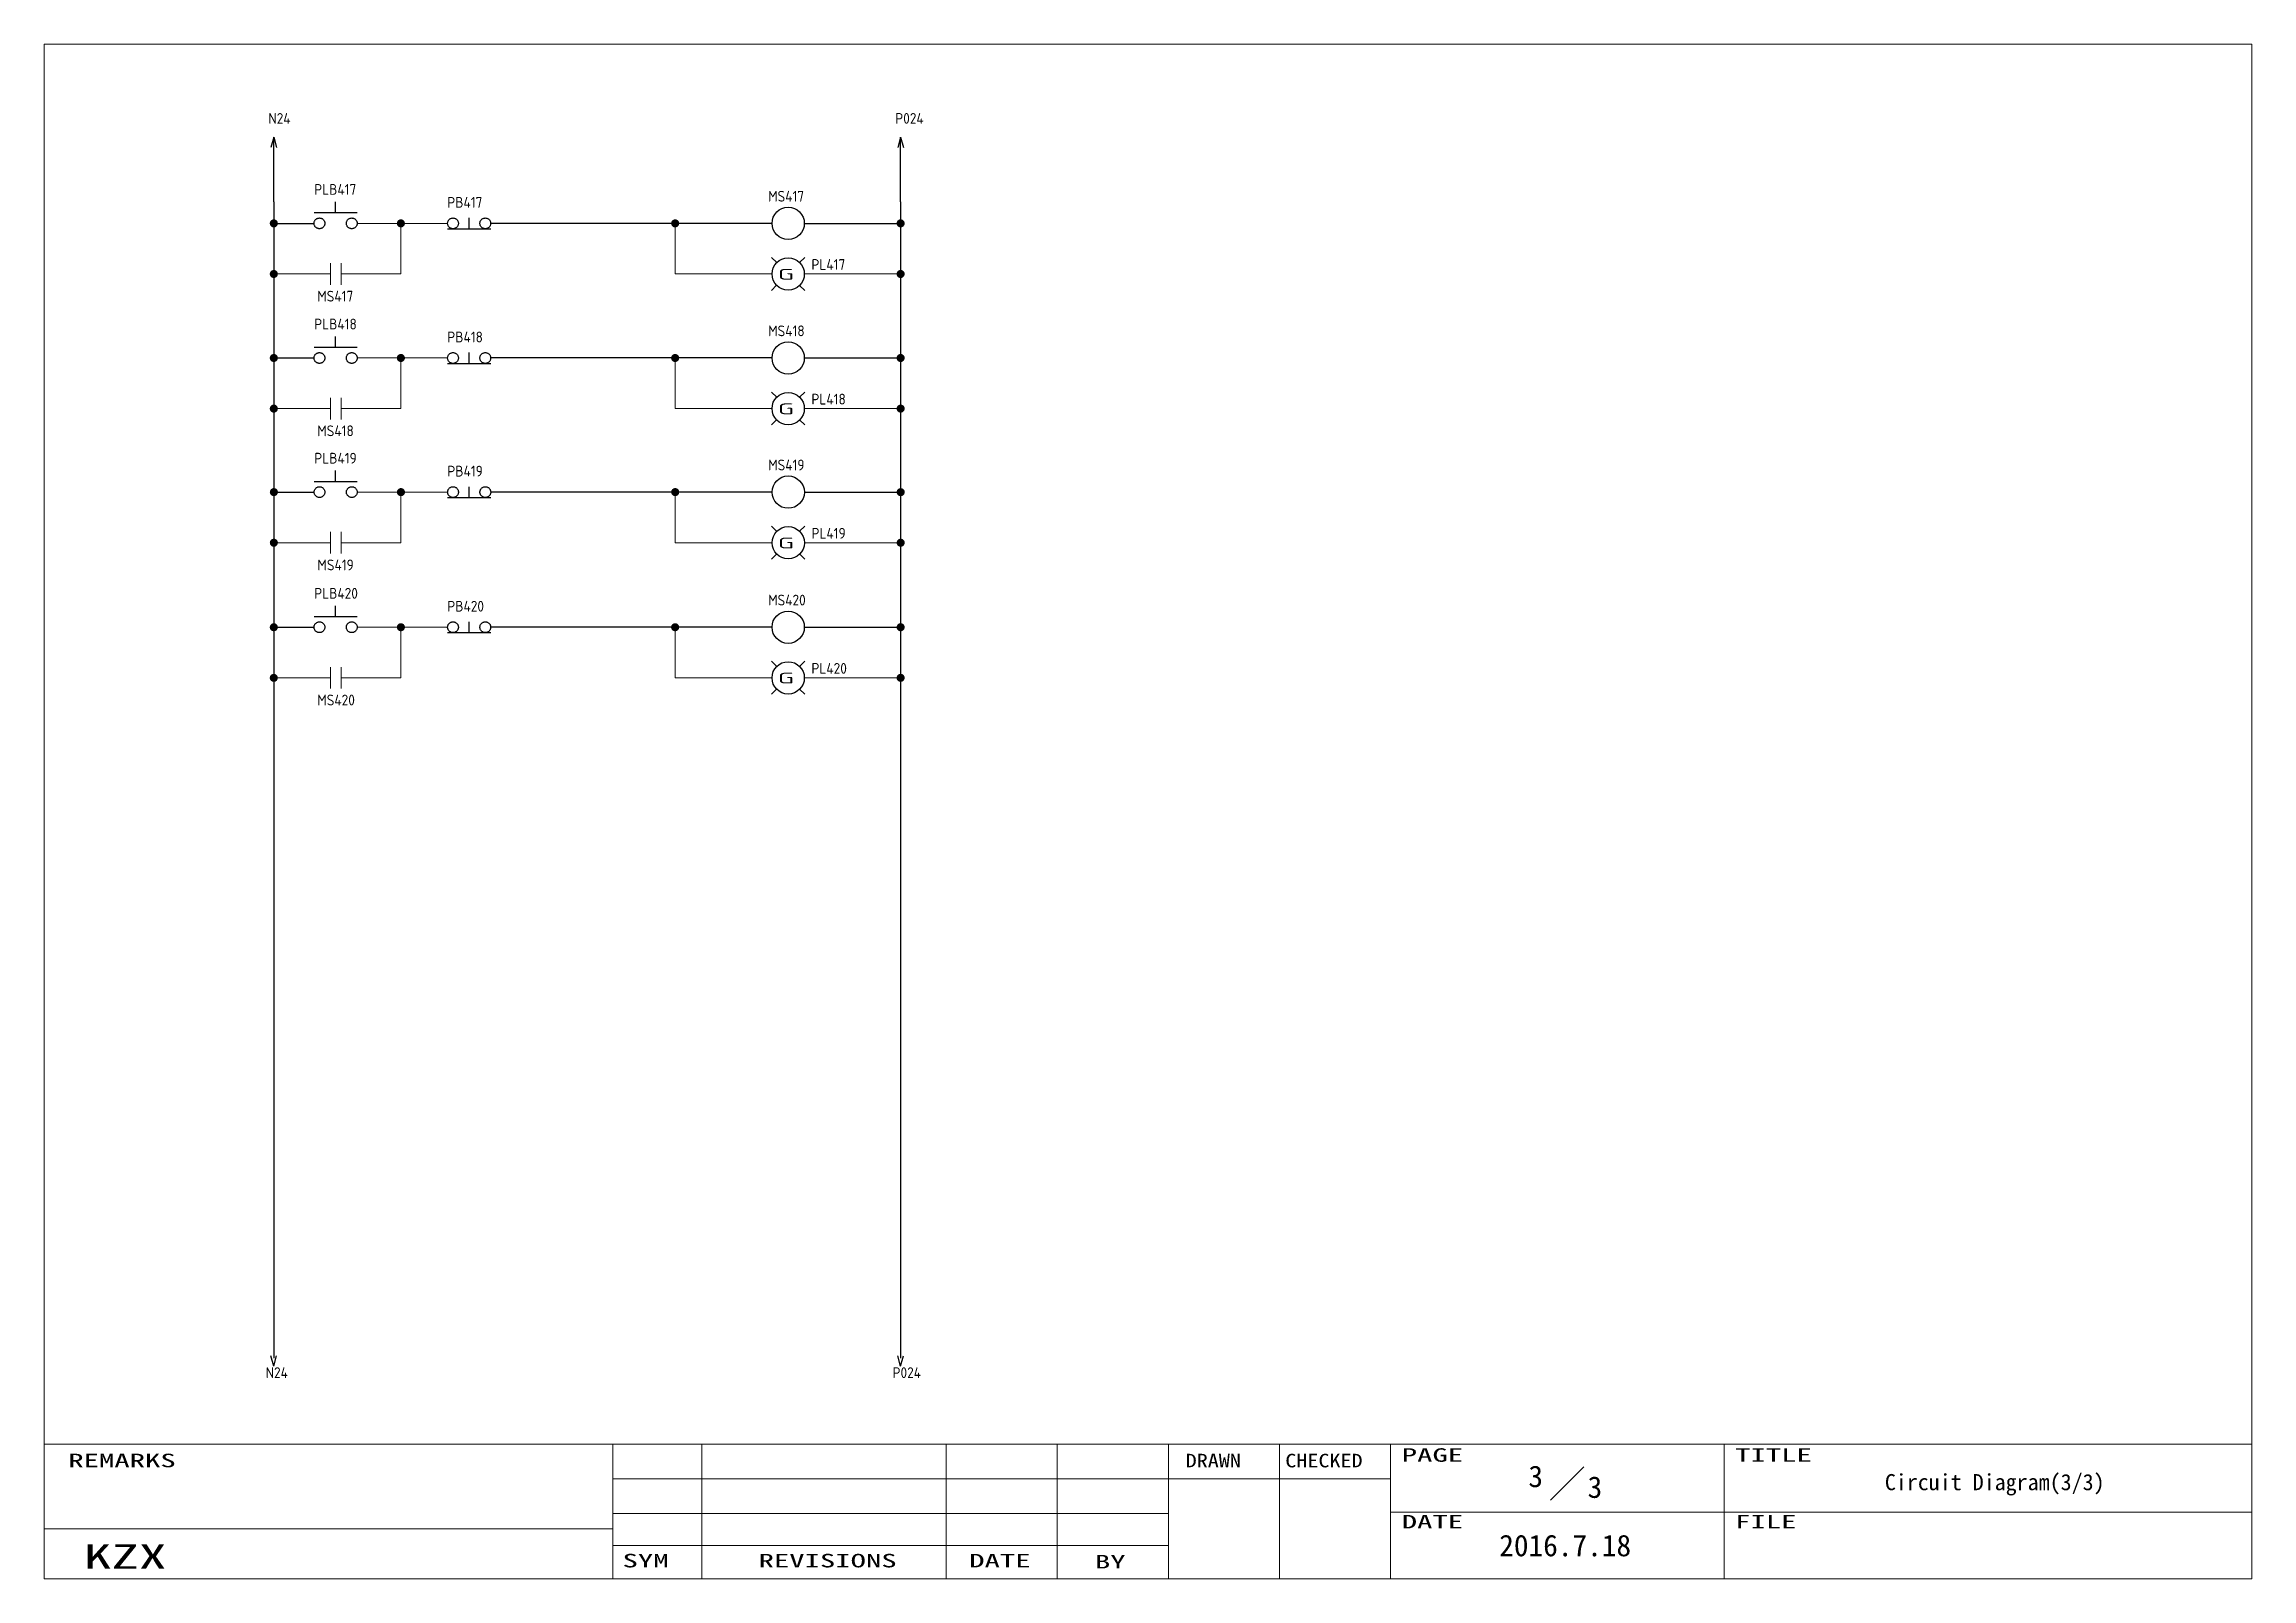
# Model space of a CAD drawing. Extents: x -319 to 2858, y -2689 to 285.
# Drawn here: x 2448.1 to 2858.1, y -1587.7 to -1302.7 of the extents above; entities that cross this region are included whole.
import ezdxf
from ezdxf.enums import TextEntityAlignment as Align

# ---------------------------------------------------------------- set-up
doc = ezdxf.new("R2010")
doc.units = 0
doc.header["$LTSCALE"] = 0.3
doc.header["$MEASUREMENT"] = 0
doc.linetypes.add('実線', pattern=[20001, 20000, -1])
doc.layers.get('0').update_dxf_attribs({"linetype": '実線'})
for name, color, linetype, lineweight in [('01図枠', 5, 'CONTINUOUS', 9), ('02接続図', 7, 'CONTINUOUS', 5), ('10外形', 7, 'CONTINUOUS', 9)]:
    doc.layers.add(name, color=color, linetype=linetype, lineweight=lineweight)
doc.layers.add('BLOCK', color=7, linetype='CONTINUOUS')
doc.layers.add('図形１', color=7, linetype='実線')
doc.styles.get("Standard").update_dxf_attribs({"font": 'ISOCP.shx', "height": 4, "bigfont": 'extfont.shx'})
doc.styles.add('電気標準', font='ISOCP.shx', dxfattribs={"height": 2.5, "bigfont": 'extfont.shx'})
doc.styles.add('ＭＳＰゴシック', font='')
doc.styles.get('ＭＳＰゴシック').set_extended_font_data('SimSun')

msp = doc.modelspace()

# ---------------------------------------------------------------- texts
at = {"width": 2.307692}
for p, p2 in [((2584.32, -1346.4), (2587.32, -1346.4)), ((2584.32, -1371.4), (2587.32, -1371.4)), ((2584.33, -1396.31), (2587.33, -1396.31)), ((2584.32, -1421.4), (2587.32, -1421.4))]:
    msp.add_text('G', height=2, dxfattribs=at).set_placement(p, p2, align=Align.FIT)
at = {"layer": '01図枠', "linetype": 'Continuous', "lineweight": 5, "style": 'ＭＳＰゴシック'}
for s, height, width, p in [('REMARKS', 2.513, 1.666667, (2452.54, -1564.43)), ('DRAWN', 2.513, 1.2, (2660.05, -1564.45)), ('CHECKED', 2.513, 1.2, (2678.55, -1564.45)), ('PAGE', 2.513, 1.666667, (2700.18, -1563.42)), ('TITLE', 2.513, 1.666667, (2762.09, -1563.42)), ('DATE', 2.513, 1.666667, (2700.18, -1575.8)), ('FILE', 2.513, 1.666667, (2762.09, -1575.8)), ('KZX', 4.523, 1.666667, (2455.39, -1581.27)), ('SYM', 2.513, 1.666667, (2555.47, -1583.03))]:
    msp.add_text(s, height=height, dxfattribs=dict(at, width=width)).set_placement(p, align=Align.TOP_LEFT)
at = {"layer": '01図枠', "linetype": 'Continuous', "lineweight": 5, "style": 'ＭＳＰゴシック', "width": 1.666667}
for s, p in [('REVISIONS', (2593.55, -1583.03)), ('DATE', (2625.55, -1583.03)), ('BY', (2646.05, -1583.23))]:
    msp.add_text(s, height=2.513, dxfattribs=at).set_placement(p, align=Align.TOP_CENTER)
at = {"layer": '02接続図', "style": 'ＭＳＰゴシック'}
for s, p in [('3', (2725.05, -1568.67)), ('3', (2736.05, -1570.67)), ('2016.7.18', (2730.53, -1581.51))]:
    msp.add_text(s, height=4, dxfattribs=at).set_placement(p, align=Align.MIDDLE)
msp.add_text('Circuit Diagram(3/3)', height=3, dxfattribs=at).set_placement((2789.89, -1569.71), align=Align.MIDDLE_LEFT)
at = {"layer": '図形１', "color": 7, "linetype": '実線', "style": '電気標準'}
for s, p in [('N24', (2489.7, -1317.46)), ('P024', (2606.11, -1317.46)), ('N24', (2489.2, -1550.38)), ('P024', (2605.61, -1550.38))]:
    msp.add_text(s, height=2, dxfattribs=at).set_placement(p)
at = {"layer": '図形１', "color": 4, "style": '電気標準'}
for s, p in [('PLB417', (2498.21, -1330.65)), ('PB417', (2522.92, -1333.05)), ('MS417', (2582.51, -1331.91)), ('PL417', (2590.55, -1344.59)), ('MS417', (2498.78, -1350.47)), ('PLB418', (2498.21, -1355.65)), ('PB418', (2522.92, -1358.05)), ('MS418', (2582.51, -1356.91)), ('PL418', (2590.55, -1369.59)), ('MS418', (2498.78, -1375.47)), ('PLB419', (2498.22, -1380.56)), ('PB419', (2522.93, -1382.96)), ('MS419', (2582.52, -1381.82)), ('PL419', (2590.56, -1394.5)), ('MS419', (2498.8, -1400.38)), ('PLB420', (2498.21, -1405.65)), ('PB420', (2522.92, -1408.05)), ('MS420', (2582.51, -1406.91)), ('PL420', (2590.55, -1419.59)), ('MS420', (2498.78, -1425.47))]:
    msp.add_text(s, height=2, dxfattribs=at).set_placement(p)

# ---------------------------------------------------------------- blocks, each defined once
blk = doc.blocks.new('矢印（右向）')
at = {"layer": 'BLOCK'}
for q in [(-1.93, 0.52), (-1.93, -0.52)]:
    blk.add_line((0, 0), q, dxfattribs=at)

# ---------------------------------------------------------------- linework, layer by layer
for p, q in [((2490.7, -1331.96), (2490.7, -1319.96)), ((2607.11, -1331.96), (2607.11, -1319.96)), ((2502.18, -1333.95), (2502.18, -1331.95)), ((2498.18, -1333.95), (2506.18, -1333.95)), ((2526.98, -1336.95), (2526.98, -1334.95)), ((2583.23, -1335.95), (2530.98, -1335.95)), ((2589.23, -1335.95), (2607.11, -1335.95)), ((2522.98, -1336.95), (2530.98, -1336.95)), ((2502.18, -1358.95), (2502.18, -1356.95)), ((2498.18, -1358.95), (2506.18, -1358.95)), ((2526.98, -1361.95), (2526.98, -1359.95)), ((2583.23, -1360.95), (2530.98, -1360.95)), ((2589.23, -1360.95), (2607.11, -1360.95)), ((2522.98, -1361.95), (2530.98, -1361.95)), ((2498.19, -1383.86), (2506.19, -1383.86)), ((2502.19, -1383.86), (2502.19, -1381.86)), ((2526.99, -1386.86), (2526.99, -1384.86)), ((2522.99, -1386.86), (2530.99, -1386.86)), ((2583.24, -1385.86), (2530.99, -1385.86)), ((2589.24, -1385.86), (2607.12, -1385.86)), ((2498.18, -1408.95), (2506.18, -1408.95)), ((2502.18, -1408.95), (2502.18, -1406.95)), ((2526.98, -1411.95), (2526.98, -1409.95)), ((2522.98, -1411.95), (2530.98, -1411.95)), ((2583.23, -1410.95), (2530.98, -1410.95)), ((2589.23, -1410.95), (2607.11, -1410.95))]:
    msp.add_line(p, q)
for centre in [(2499.18, -1335.95), (2505.18, -1335.95), (2523.98, -1335.95), (2529.98, -1335.95), (2499.18, -1360.95), (2505.18, -1360.95), (2523.98, -1360.95), (2529.98, -1360.95), (2499.19, -1385.86), (2505.19, -1385.86), (2523.99, -1385.86), (2529.99, -1385.86), (2499.18, -1410.95), (2505.18, -1410.95), (2523.98, -1410.95), (2529.98, -1410.95)]:
    msp.add_circle(centre, 1)
at = {"layer": '01図枠', "linetype": 'Continuous', "lineweight": 5}
for p, q in [((2448.05, -1587.67), (2448.05, -1302.67)), ((2448.05, -1302.67), (2858.05, -1302.67)), ((2858.05, -1302.67), (2858.05, -1587.67)), ((2448.05, -1562.67), (2858.05, -1562.67)), ((2553.66, -1562.67), (2553.66, -1587.67)), ((2570.17, -1562.67), (2570.17, -1587.67)), ((2615.57, -1562.67), (2615.57, -1587.67)), ((2636.21, -1562.67), (2636.21, -1587.67)), ((2656.85, -1562.67), (2656.85, -1587.67)), ((2677.48, -1587.67), (2677.48, -1562.67)), ((2698.12, -1562.67), (2698.12, -1587.67)), ((2760.03, -1587.67), (2760.03, -1562.67)), ((2553.66, -1569.1), (2656.85, -1569.1)), ((2656.85, -1569.1), (2698.12, -1569.1)), ((2733.98, -1566.86), (2727.79, -1573.05)), ((2553.66, -1578.38), (2448.05, -1578.38)), ((2553.66, -1575.52), (2656.85, -1575.52)), ((2698.12, -1575.29), (2858.05, -1575.29)), ((2553.66, -1581.48), (2656.85, -1581.48)), ((2858.05, -1587.67), (2448.05, -1587.67))]:
    msp.add_line(p, q, dxfattribs=at)
at = {"layer": '02接続図', "linetype": 'Continuous'}
for p, q in [((2501.22, -1347.35), (2501.22, -1343.35)), ((2503.22, -1347.35), (2503.22, -1343.35)), ((2501.22, -1372.35), (2501.22, -1368.35)), ((2503.22, -1372.35), (2503.22, -1368.35)), ((2501.23, -1397.26), (2501.23, -1393.26)), ((2503.23, -1397.26), (2503.23, -1393.26)), ((2501.22, -1422.35), (2501.22, -1418.35)), ((2503.22, -1422.35), (2503.22, -1418.35))]:
    msp.add_line(p, q, dxfattribs=at)
at = {"layer": '10外形'}
for p, q in [((2506.18, -1335.95), (2522.98, -1335.95)), ((2514.31, -1345.35), (2514.31, -1335.95)), ((2565.23, -1345.35), (2565.23, -1335.95)), ((2501.22, -1345.35), (2490.7, -1345.35)), ((2503.22, -1345.35), (2514.31, -1345.35)), ((2583.23, -1345.35), (2565.23, -1345.35)), ((2589.23, -1345.35), (2607.11, -1345.35)), ((2506.18, -1360.95), (2522.98, -1360.95)), ((2514.31, -1370.35), (2514.31, -1360.95)), ((2565.23, -1370.35), (2565.23, -1360.95)), ((2501.22, -1370.35), (2490.7, -1370.35)), ((2503.22, -1370.35), (2514.31, -1370.35)), ((2583.23, -1370.35), (2565.23, -1370.35)), ((2589.23, -1370.35), (2607.11, -1370.35)), ((2506.19, -1385.86), (2522.99, -1385.86)), ((2514.32, -1395.26), (2514.32, -1385.86)), ((2565.24, -1395.26), (2565.24, -1385.86)), ((2501.23, -1395.26), (2490.71, -1395.26)), ((2503.23, -1395.26), (2514.32, -1395.26)), ((2583.24, -1395.26), (2565.24, -1395.26)), ((2589.24, -1395.26), (2607.12, -1395.26)), ((2506.18, -1410.95), (2522.98, -1410.95)), ((2514.31, -1420.35), (2514.31, -1410.95)), ((2565.23, -1420.35), (2565.23, -1410.95)), ((2501.22, -1420.35), (2490.7, -1420.35)), ((2503.22, -1420.35), (2514.31, -1420.35)), ((2583.23, -1420.35), (2565.23, -1420.35)), ((2589.23, -1420.35), (2607.11, -1420.35))]:
    msp.add_line(p, q, dxfattribs=at)
at = {"layer": 'BLOCK'}
for centre in [(2586.23, -1335.95), (2586.23, -1345.35), (2586.23, -1360.95), (2586.23, -1370.35), (2586.24, -1385.86), (2586.24, -1395.26), (2586.23, -1410.95), (2586.23, -1420.35)]:
    msp.add_circle(centre, 3, dxfattribs=at)
at = {"layer": '図形１', "color": 7}
for p, q in [((2490.7, -1331.96), (2490.7, -1406.65)), ((2607.11, -1331.96), (2607.11, -1406.65)), ((2490.7, -1399.79), (2490.7, -1546.68)), ((2607.11, -1399.79), (2607.11, -1546.68))]:
    msp.add_line(p, q, dxfattribs=at)
at = {"layer": '図形１'}
for p, q in [((2490.7, -1335.95), (2498.18, -1335.95)), ((2584.1, -1343.24), (2583.13, -1342.28)), ((2588.35, -1343.23), (2589.31, -1342.28)), ((2583.13, -1348.39), (2584.08, -1347.45)), ((2589.31, -1348.39), (2588.36, -1347.46)), ((2490.7, -1360.95), (2498.18, -1360.95)), ((2584.1, -1368.24), (2583.13, -1367.28)), ((2588.35, -1368.23), (2589.31, -1367.28)), ((2583.13, -1373.39), (2584.08, -1372.45)), ((2589.31, -1373.39), (2588.36, -1372.46)), ((2490.71, -1385.86), (2498.19, -1385.86)), ((2584.11, -1393.15), (2583.14, -1392.19)), ((2588.36, -1393.14), (2589.32, -1392.19)), ((2583.14, -1398.3), (2584.09, -1397.36)), ((2589.32, -1398.3), (2588.38, -1397.37)), ((2490.7, -1410.95), (2498.18, -1410.95)), ((2584.1, -1418.24), (2583.13, -1417.28)), ((2588.35, -1418.23), (2589.31, -1417.28)), ((2583.13, -1423.39), (2584.08, -1422.45)), ((2589.31, -1423.39), (2588.36, -1422.46))]:
    msp.add_line(p, q, dxfattribs=at)
at = {"layer": '図形１', "const_width": 0.75}
for points in [[(2490.33, -1335.95, 1), (2491.08, -1335.95, 1)], [(2513.93, -1335.95, 1), (2514.68, -1335.95, 1)], [(2564.86, -1335.95, 1), (2565.61, -1335.95, 1)], [(2606.74, -1335.95, 1), (2607.49, -1335.95, 1)], [(2490.33, -1345.35, 1), (2491.08, -1345.35, 1)], [(2606.74, -1345.35, 1), (2607.49, -1345.35, 1)], [(2490.33, -1360.95, 1), (2491.08, -1360.95, 1)], [(2513.93, -1360.95, 1), (2514.68, -1360.95, 1)], [(2564.86, -1360.95, 1), (2565.61, -1360.95, 1)], [(2606.74, -1360.95, 1), (2607.49, -1360.95, 1)], [(2490.33, -1370.35, 1), (2491.08, -1370.35, 1)], [(2606.74, -1370.35, 1), (2607.49, -1370.35, 1)], [(2490.34, -1385.86, 1), (2491.09, -1385.86, 1)], [(2513.94, -1385.86, 1), (2514.69, -1385.86, 1)], [(2564.87, -1385.86, 1), (2565.62, -1385.86, 1)], [(2606.75, -1385.86, 1), (2607.5, -1385.86, 1)], [(2490.34, -1395.26, 1), (2491.09, -1395.26, 1)], [(2606.75, -1395.26, 1), (2607.5, -1395.26, 1)], [(2490.33, -1410.95, 1), (2491.08, -1410.95, 1)], [(2513.93, -1410.95, 1), (2514.68, -1410.95, 1)], [(2564.86, -1410.95, 1), (2565.61, -1410.95, 1)], [(2606.74, -1410.95, 1), (2607.49, -1410.95, 1)], [(2490.33, -1420.35, 1), (2491.08, -1420.35, 1)], [(2606.74, -1420.35, 1), (2607.49, -1420.35, 1)]]:
    msp.add_lwpolyline(points, format="xyb", close=True, dxfattribs=at)

# ---------------------------------------------------------------- block references
at = {"layer": '図形１', "color": 7, "xscale": -1, "rotation": 270}
for p in [(2490.7, -1319.96), (2607.11, -1319.96)]:
    msp.add_blockref('矢印（右向）', p, dxfattribs=at)
at = {"layer": '図形１', "color": 7, "rotation": 270}
for p in [(2490.7, -1548.18), (2607.11, -1548.18)]:
    msp.add_blockref('矢印（右向）', p, dxfattribs=at)

msp.set_redraw_order([(e.dxf.handle, doc.entitydb.next_handle()) for e in msp.query("TEXT MTEXT ATTDEF DIMENSION ARC_DIMENSION")])  # texts and dimensions are drawn at this point

doc.saveas('drawing.dxf')
